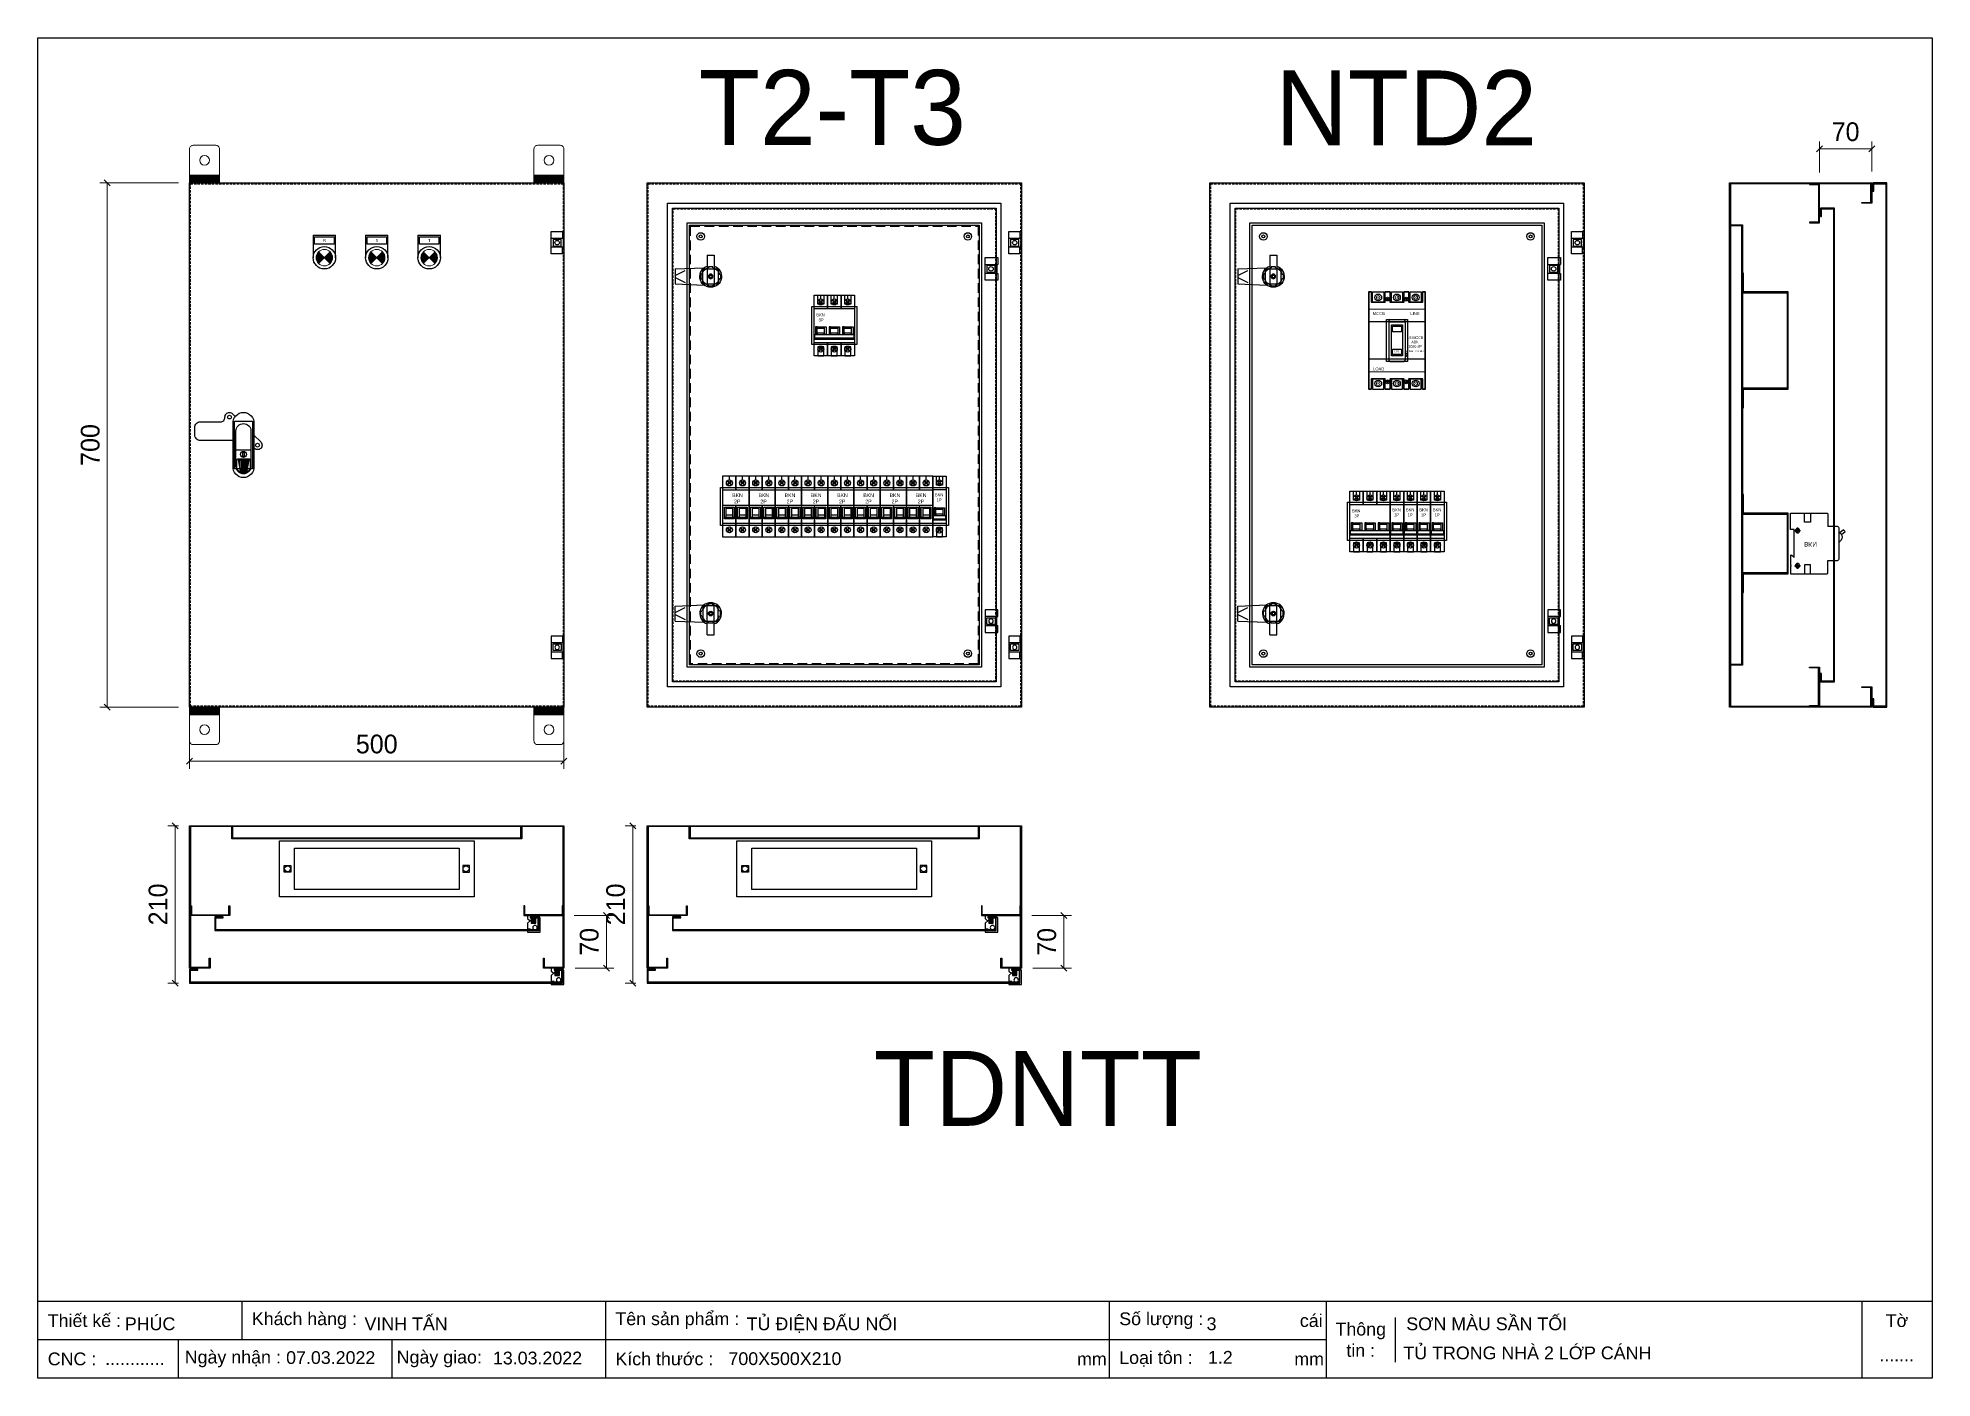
# Model space of a CAD drawing. Header units: millimetres. Extents: x 0 to 2530, y 0 to 1789.
import ezdxf
from ezdxf.enums import TextEntityAlignment as Align

# ---------------------------------------------------------------- set-up
doc = ezdxf.new("R2010")
doc.units = ezdxf.units.MM
doc.linetypes.add('HIDDEN2', pattern=[4.7625, 3.175, -1.5875])
doc.linetypes.add('HIDDENX2', pattern=[19.05, 12.7, -6.35])
for name, color, linetype, lineweight in [('0 TĂNG CỨNG', 7, 'Continuous', 15), ('07', 5, 'Continuous', 5), ('E_Electrical Equipment', 35, 'Continuous', 5)]:
    doc.layers.add(name, color=color, linetype=linetype, lineweight=lineweight)
for name, color, linetype in [('01', 7, 'HIDDEN2'), ('DIM', 253, 'Continuous'), ('HEATER', 1, 'Continuous')]:
    doc.layers.add(name, color=color, linetype=linetype)
doc.styles.add('Arial', font='arial.ttf')
doc.styles.add('Arial-Black', font='txt')
doc.dimstyles.new('Dim-25', dxfattribs={"dimtxt": 25, "dimasz": 8, "dimexe": 10, "dimexo": 15, "dimgap": 10, "dimtad": 1, "dimdec": 0, "dimtxsty": 'Standard', "dimblk": 'OBLIQUE', "dimcen": 10, "dimclrd": 5, "dimclre": 5, "dimclrt": 3, "dimazin": 3, "dimtfac": 1, "dimtdec": 0, "dimtmove": 0, "dimatfit": 3, "dimldrblk": 'OBLIQUE', "dimlwd": 9, "dimlwe": 9})

msp = doc.modelspace()

# ---------------------------------------------------------------- texts
at = {"color": 2, "char_height": 100, "width": 1000, "attachment_point": 5}
for s, insert in [('T2-T3', (1061.1, 1695.4)), ('NTD2', (1827.7, 1695.4)), ('TDNTT', (1335.6, 386.7))]:
    msp.add_mtext(s, dxfattribs=dict(at, insert=insert))

# ---------------------------------------------------------------- blocks, each defined once
blk = doc.blocks.new('KHUNG CHUẨN')
at = {"color": 7}
for p, q in [((19889.2, -28535.2), (16919.2, -28535.2)), ((17239.2, -28535.2), (17239.2, -28595.2)), ((17809.2, -28535.2), (17809.2, -28655.2)), ((18599.2, -28535.2), (18599.2, -28655.2)), ((18939.2, -28535.2), (18939.2, -28655.2)), ((19779.2, -28535.2), (19779.2, -28655.2)), ((19047.6, -28560.2), (19047.6, -28630.2)), ((18939.2, -28595.2), (16919.2, -28595.2)), ((17139.2, -28595.2), (17139.2, -28655.2)), ((17474.2, -28595.2), (17474.2, -28655.2))]:
    blk.add_line(p, q, dxfattribs=at)
blk.add_lwpolyline([(16919.2, -26555.2), (19889.2, -26555.2), (19889.2, -28655.2), (16919.2, -28655.2)], close=True, dxfattribs=at)
at = {"color": 2, "char_height": 20, "style": 'Arial'}
for s, insert, width, attachment_point in [('  Thiết kế :', (16919.2, -28565.2), 917.634, 4), ('  Khách hàng :', (17239.2, -28565.2), 917.634, 4), ('  Tên sản phẩm :', (17809.2, -28565.2), 917.634, 4), ('  Số lượng :', (18599.2, -28565.2), 917.634, 4), ('cái', (18897.9, -28565.2), 63.517, 4), ('Thông\\Ptin :', (18993.4, -28595.2), 108.311, 5), ('Tờ', (19834.2, -28565.2), 110, 5), ('  CNC :', (16919.2, -28625.2), 917.634, 4), ('  Ngày nhận :', (17134, -28625.2), 556.651, 4), ('  Ngày giao:', (17466.3, -28625.2), 556.651, 4), ('  Kích thước :', (17809.2, -28625.2), 917.634, 4), ('mm', (18548.6, -28625.2), 73.831, 4), ('  Loại tôn :', (18599.2, -28625.2), 917.634, 4), ('mm', (18889.2, -28625.2), 917.634, 4)]:
    blk.add_mtext(s, dxfattribs=dict(at, insert=insert, width=width, attachment_point=attachment_point))
at = {"color": 3, "style": 'Arial'}
for tag, p in [('#01', (17055.6, -28580.1)), ('#02', (17431.4, -28580.1)), ('#03', (18030.6, -28580.1)), ('#08', (18751.7, -28580.1)), ('#10', (19064.8, -28580.1)), ('#04', (17024.8, -28634.6)), ('#05', (17308.5, -28633)), ('#06', (17632.7, -28633.7)), ('#07', (18002, -28634.7)), ('#09', (18753.8, -28632.6)), ('#11', (19060.3, -28625.7)), ('#12', (19806.5, -28628.9))]:
    blk.add_attdef(tag, p, '', height=20, dxfattribs=at)
blk = doc.blocks.new('HL003-2-2')
at = {"color": 1}
for p, q in [((15, 21), (15, 12)), ((15, -9), (15, 0)), ((16, 12), (17, 12)), ((16, 0), (17, 0))]:
    blk.add_line(p, q, dxfattribs=at)
blk.add_lwpolyline([(17, 0), (17, -9), (0, -9), (0, 21), (17, 21), (17, 12)], dxfattribs=at)
blk.add_lwpolyline([(0, 12), (16, 12), (16, 0), (0, 0)], close=True, dxfattribs=at)
blk.add_circle((8, 6), 3, dxfattribs=at)
blk = doc.blocks.new('AB301-3-1')
at = {"linetype": 'Continuous'}
h = blk.add_hatch(dxfattribs=at)
h.set_pattern_fill('ACAD_ISO09W100', color=1, scale=0.2)
h.set_pattern_definition([(0, (-368.0181, 431.8814), (0, 1), [4.8, -0.6, 1.2, -0.6, 1.2, -0.6])])
h.paths.add_polyline_path([(-4.1, -55, 0.118404), (0, -56, 0.118404), (4.1, -55), (7, -38.5), (-7, -38.5)])
at = {"color": 1, "linetype": 'Continuous'}
for p, q in [((-10, -25), (10, -25)), ((-7, -38.5), (7, -38.5)), ((-7, -38.5), (-4.1, -55)), ((7, -38.5), (4.1, -55))]:
    blk.add_line(p, q, dxfattribs=at)
for points in [[(-14, -12.5), (-57.5, -12.5, -0.414214), (-65, -5), (-65, 5, -0.414214), (-57.5, 12.5), (-30.7, 12.5, 0.414214), (-24.7, 18.5), (-24.7, 18.7)], [(-24.7, 18.7, -0.198912), (-23, 23), (-23, 23, -0.414214), (-14.5, 23), (-11, 19.5)], [(14, -5.5), (23, -14.5, -0.414214), (23, -23), (23, -23, -0.451305), (14, -22.4, -0.381561)]]:
    blk.add_lwpolyline(points, format="xyb", dxfattribs=at)
for points in [[(0, 25), (0, 25, -0.428242), (14, 10), (14, -47, -0.428242), (0, -62), (0, -62, -0.428242), (-14, -47), (-14, 10, -0.428242)], [(0, 10, -0.414214), (10, 0), (10, -47, -0.414214), (0, -57, -0.414214), (-10, -47), (-10, 0, -0.414214)], [(9, -39), (9, -47, -0.414214), (0, -56, -0.414214), (-9, -47), (-9, -39, -0.414214), (-7, -37), (7, -37, -0.414214)]]:
    blk.add_lwpolyline(points, format="xyb", close=True, dxfattribs=at)
blk.add_lwpolyline([(-1, -28), (1, -28), (1, -34), (-1, -34)], close=True, dxfattribs=at)
for centre, radius in [((-18.7, 18.7), 2.5), ((18.7, -18.7), 2.5), ((0, -31), 4)]:
    blk.add_circle(centre, radius, dxfattribs=at)
blk = doc.blocks.new('*D1')
at = {"color": 0, "linetype": 'ByBlock', "lineweight": -2}
for p, q in [((96.7, 1591.5), (88.7, 1599.5)), ((88.7, 899.5), (96.7, 891.5))]:
    blk.add_line(p, q, dxfattribs=at)
at = {"layer": 'Defpoints', "color": 0, "transparency": 16777216}
for p in [(202.6, 1595.5), (92.7, 895.5), (202.6, 895.5)]:
    blk.add_point(p, dxfattribs=at)
at = {"layer": 'DIM', "color": 5, "lineweight": 9, "transparency": 16777216}
for p, q in [((187.6, 1595.5), (82.7, 1595.5)), ((92.7, 1595.5), (92.7, 895.5)), ((187.6, 895.5), (82.7, 895.5))]:
    blk.add_line(p, q, dxfattribs=at)
at = {"layer": 'DIM', "color": 3, "transparency": 16777216, "insert": (70, 1245.5), "char_height": 25, "attachment_point": 5, "rotation": 90}
blk.add_mtext('700', dxfattribs=at)
blk = doc.blocks.new('_Oblique')
at = {"color": 0, "linetype": 'ByBlock', "lineweight": -2}
blk.add_line((-0.5, -0.5), (0.5, 0.5), dxfattribs=at)
blk = doc.blocks.new('*D2')
at = {"color": 0, "linetype": 'ByBlock', "lineweight": -2}
for p, q in [((206.6, 827.4), (198.6, 819.4)), ((698.6, 819.4), (706.6, 827.4))]:
    blk.add_line(p, q, dxfattribs=at)
at = {"layer": 'Defpoints', "color": 0, "transparency": 16777216}
for p in [(202.6, 895.5), (702.6, 895.5), (702.6, 823.4)]:
    blk.add_point(p, dxfattribs=at)
at = {"layer": 'DIM', "color": 5, "lineweight": 9, "transparency": 16777216}
for p, q in [((202.6, 880.5), (202.6, 813.4)), ((702.6, 880.5), (702.6, 813.4)), ((202.6, 823.4), (702.6, 823.4))]:
    blk.add_line(p, q, dxfattribs=at)
at = {"layer": 'DIM', "color": 3, "transparency": 16777216, "insert": (452.6, 846.2), "char_height": 25, "attachment_point": 5}
blk.add_mtext('500', dxfattribs=at)
blk = doc.blocks.new('BKN 1P')
at = {"color": 7}
for p, q in [((9, -5), (9, 0)), ((0, -18), (18, -18)), ((8.3, -9), (5.8, -6.5)), ((5.8, -11.5), (8.3, -9)), ((9, -8.3), (6.5, -5.8)), ((6.5, -12.2), (9, -9.7)), ((9, -8.3), (11.5, -5.8)), ((11.5, -12.2), (9, -9.7)), ((9.7, -9), (12.2, -6.5)), ((12.2, -11.5), (9.7, -9)), ((4, -42.5), (14, -42.5)), ((4, -44), (14, -44)), ((4.5, -52.5), (4.5, -50.5)), ((4.5, -50.5), (13.5, -50.5)), ((13.5, -52.5), (13.5, -50.5)), ((0, -63), (18, -63)), ((1, -57.1), (17, -57.1)), ((1, -57.6), (17, -57.6)), ((1, -58.1), (17, -58.1)), ((1, -58.6), (17, -58.6)), ((5.8, -69.5), (8.3, -72)), ((8.3, -72), (5.8, -74.5)), ((6.5, -68.8), (9, -71.3)), ((9, -72.7), (6.5, -75.2)), ((11.5, -68.8), (9, -71.3)), ((9, -72.7), (11.5, -75.2)), ((12.2, -69.5), (9.7, -72)), ((9.7, -72), (12.2, -74.5))]:
    blk.add_line(p, q, dxfattribs=at)
for points in [[(0, 0), (18, 0), (18, -81), (0, -81)], [(4, -42.5), (2, -42.5), (2, -52.5), (4, -52.5)], [(14, -42.5), (16, -42.5), (16, -52.5), (14, -52.5)], [(1, -52.5), (17, -52.5), (17, -58.6), (1, -58.6)]]:
    blk.add_lwpolyline(points, close=True, dxfattribs=at)
at = {"color": 1}
for points in [[(5, 0), (13, 0), (13, -12), (5, -12)], [(5, -81), (13, -81), (13, -69), (5, -69)]]:
    blk.add_lwpolyline(points, close=True, dxfattribs=at)
at = {"color": 7}
for centre in [(9, -9), (9, -72)]:
    blk.add_circle(centre, 4.02, dxfattribs=at)
at = {"insert": (8.6, -28.5), "char_height": 4, "attachment_point": 5}
blk.add_mtext_dynamic_manual_height_columns('{\\C1;BKN\\P1P}', width=17.271, gutter_width=1, heights=[0], dxfattribs=at)
blk = doc.blocks.new('SDGFGHGHG')
at = {"layer": 'HEATER'}
for p, q in [((860892.9, 570780.5), (860931.6, 570782)), ((860892.9, 570760.5), (860892.9, 570780.5)), ((860892.9, 570771.9), (860906.3, 570778.7)), ((860892.9, 570769.1), (860906.3, 570762.4)), ((860892.9, 570760.5), (860931.6, 570759.1)), ((860935.9, 570742), (860935.9, 570784.3)), ((860937.5, 570771.3), (860939.5, 570771.3)), ((860937.5, 570769.8), (860939.5, 570769.8)), ((860939.5, 570773.5), (860939.5, 570771.3)), ((860939.5, 570769.8), (860939.5, 570767.6)), ((860941.3, 570773.5), (860941.3, 570771.3)), ((860941.3, 570771.3), (860943.4, 570771.3)), ((860941.3, 570769.8), (860941.3, 570767.6)), ((860941.3, 570769.8), (860943.4, 570769.8)), ((860944.9, 570742), (860944.9, 570784.3)), ((860935.9, 570742), (860944.9, 570742))]:
    blk.add_line(p, q, dxfattribs=at)
blk.add_circle((860940.4, 570770.5), 3.08, dxfattribs=at)
blk.add_arc((860940.4, 570770.5), 14.5, 288.08, 251.92, dxfattribs=at)
blk = doc.blocks.new('SĐFHGGH')
at = {"layer": 'HEATER'}
for points in [[(860943.4, 570717), (860943.4, 570718.4), (860937.4, 570718.4), (860937.4, 570717)], [(860928.8, 570702.4), (860927.4, 570702.4), (860927.4, 570708.4), (860928.8, 570708.4)], [(860943.4, 570693.8), (860943.4, 570692.4), (860937.4, 570692.4), (860937.4, 570693.8)], [(860952.1, 570702.4), (860953.4, 570702.4), (860953.4, 570708.4), (860952.1, 570708.4)]]:
    blk.add_lwpolyline(points, dxfattribs=at)
for start, end in [(104.4775, 165.5225), (14.4775, 75.5225), (194.4775, 255.5225), (284.4775, 345.5225)]:
    blk.add_arc((860940.4, 570705.4), 12, start, end, dxfattribs=at)
blk = doc.blocks.new('MS722')
for name, p in [('SDGFGHGHG', (-860940.4, -570770.5)), ('SĐFHGGH', (-860940.4, -570705.4))]:
    blk.add_blockref(name, p)
blk = doc.blocks.new('BKN 2P')
at = {"color": 7}
for p, q in [((8.8, -5.7), (8.8, 0)), ((26.3, -5.7), (26.3, 0)), ((0, -18.8), (17.5, -18.8)), ((5.5, -12), (11.3, -6.6)), ((5.6, -7.3), (11.4, -12.8)), ((6.1, -12.7), (11.9, -7.2)), ((6.3, -6.6), (12, -12.1)), ((17.5, -18.8), (35, -18.8)), ((23, -12), (28.8, -6.6)), ((23.2, -7.3), (29, -12.8)), ((23.7, -12.7), (29.5, -7.2)), ((23.9, -6.6), (29.5, -12.1)), ((4.1, -41.9), (4.1, -55.2)), ((4.1, -43.3), (13.1, -43.3)), ((13.1, -41.9), (13.1, -55.2)), ((21.7, -41.9), (21.7, -55.2)), ((21.7, -43.3), (30.7, -43.3)), ((30.7, -41.9), (30.7, -55.2)), ((0, -63.2), (17.5, -63.2)), ((2.1, -55.2), (15.2, -55.2)), ((4.1, -52.4), (13.1, -52.4)), ((5.5, -70), (11.3, -75.4)), ((5.6, -74.7), (11.4, -69.2)), ((6.1, -69.2), (11.9, -74.8)), ((6.3, -75.4), (12, -69.8)), ((17.5, -63.2), (35, -63.2)), ((19.6, -55.2), (32.7, -55.2)), ((21.7, -52.4), (30.7, -52.4)), ((23, -70), (28.8, -75.4)), ((23.2, -74.7), (29, -69.2)), ((23.7, -69.2), (29.5, -74.8)), ((23.9, -75.4), (29.5, -69.8))]:
    blk.add_line(p, q, dxfattribs=at)
blk.add_line((0, -39.2), (35, -39.2))
for points in [[(17.5, -39.2), (17.5, -82), (0, -82), (0, 0), (17.5, 0), (17.5, -18.8)], [(17.5, -18.8), (17.5, 0), (35, 0), (35, -82), (17.5, -82), (17.5, -39.2)]]:
    blk.add_lwpolyline(points, dxfattribs=at)
for points in [[(2.1, -41.9), (15.2, -41.9), (15.2, -57.7), (2.1, -57.7)], [(19.6, -41.9), (32.7, -41.9), (32.7, -57.7), (19.6, -57.7)]]:
    blk.add_lwpolyline(points, close=True, dxfattribs=at)
for centre in [(8.8, -9.7), (26.3, -9.7), (8.8, -72.3), (26.3, -72.3)]:
    blk.add_circle(centre, 4.02, dxfattribs=at)
at = {"insert": (10.5, -23.6), "char_height": 5, "attachment_point": 1}
blk.add_mtext_dynamic_manual_height_columns('\\pi1.99689;{\\C1;BKN\\P\\pi4.61796;2P}', width=17.271, gutter_width=1, heights=[0], dxfattribs=at)
blk = doc.blocks.new('Den XANH')
h = blk.add_hatch(color=5)
h.paths.add_polyline_path([(15, 15), (22.8, 7.2, 0.198912), (26, 15, 0.198912), (22.8, 22.8)])
h.paths.add_polyline_path([(15, 15), (7.2, 22.8, 0.198912), (4, 15, 0.198912), (7.2, 7.2)])
at = {"color": 7}
for p, q in [((0, 45), (30, 45)), ((0, 45), (0, 15)), ((30, 15), (30, 45))]:
    blk.add_line(p, q, dxfattribs=at)
blk.add_lwpolyline([(2, 43), (28, 43), (28, 33), (2, 33)], close=True, dxfattribs=at)
blk.add_circle((15, 15), 15, dxfattribs=at)
at = {"layer": '07', "color": 5, "linetype": 'Continuous', "lineweight": 5, "ltscale": 3}
for p, q in [((22.8, 22.8), (7.2, 7.2)), ((7.2, 22.8), (22.8, 7.2))]:
    blk.add_line(p, q, dxfattribs=at)
blk.add_circle((15, 15), 11, dxfattribs=at)
at = {"layer": '01', "color": 2, "linetype": 'Continuous', "lineweight": 5, "style": 'Arial-Black'}
blk.add_attdef('T-SP', text='', height=2.4, dxfattribs=at).set_placement((15.2, 36), align=Align.CENTER)
blk = doc.blocks.new('Den DO')
h = blk.add_hatch(color=1)
h.paths.add_polyline_path([(7.2, 7.2), (15, 15), (7.2, 22.8, 0.198912), (4, 15, 0.198912)])
h.paths.add_polyline_path([(26, 15, 0.198912), (22.8, 22.8), (15, 15), (22.8, 7.2, 0.198912)])
at = {"color": 7}
for p, q in [((0, 45), (30, 45)), ((0, 45), (0, 15)), ((30, 15), (30, 45))]:
    blk.add_line(p, q, dxfattribs=at)
blk.add_lwpolyline([(2, 43), (28, 43), (28, 33), (2, 33)], close=True, dxfattribs=at)
blk.add_circle((15, 15), 15, dxfattribs=at)
at = {"layer": '07', "color": 1, "linetype": 'Continuous', "lineweight": 5, "ltscale": 3}
for p, q in [((22.8, 22.8), (7.2, 7.2)), ((7.2, 22.8), (22.8, 7.2))]:
    blk.add_line(p, q, dxfattribs=at)
blk.add_circle((15, 15), 11, dxfattribs=at)
at = {"layer": '01', "color": 2, "linetype": 'Continuous', "lineweight": 5, "style": 'Arial-Black'}
blk.add_attdef('T-SP', text='', height=2.4, dxfattribs=at).set_placement((15.2, 36), align=Align.CENTER)
blk = doc.blocks.new('Den VANG')
h = blk.add_hatch(color=2)
h.paths.add_polyline_path([(22.8, 7.2, 0.198912), (26, 15, 0.198912), (22.8, 22.8), (15, 15)])
h.paths.add_polyline_path([(7.2, 7.2), (15, 15), (7.2, 22.8, 0.198912), (4, 15, 0.198912)])
at = {"color": 7}
for p, q in [((0, 45), (30, 45)), ((0, 45), (0, 15)), ((30, 15), (30, 45))]:
    blk.add_line(p, q, dxfattribs=at)
blk.add_lwpolyline([(2, 43), (28, 43), (28, 33), (2, 33)], close=True, dxfattribs=at)
blk.add_circle((15, 15), 15, dxfattribs=at)
at = {"layer": '07', "color": 2, "linetype": 'Continuous', "lineweight": 5, "ltscale": 3}
for p, q in [((22.8, 22.8), (7.2, 7.2)), ((7.2, 22.8), (22.8, 7.2))]:
    blk.add_line(p, q, dxfattribs=at)
blk.add_circle((15, 15), 11, dxfattribs=at)
at = {"layer": '01', "color": 2, "linetype": 'Continuous', "lineweight": 5, "style": 'Arial-Black'}
blk.add_attdef('T-SP', text='', height=2.4, dxfattribs=at).set_placement((15.2, 36), align=Align.CENTER)
blk = doc.blocks.new('BKN 3P')
at = {"color": 7}
for p, q in [((9, -5), (9, 0)), ((27, -5), (27, 0)), ((45, -5), (45, 0)), ((0, -18), (18, -18)), ((8.3, -9), (5.8, -6.5)), ((5.8, -11.5), (8.3, -9)), ((9, -8.3), (6.5, -5.8)), ((6.5, -12.2), (9, -9.7)), ((9, -8.3), (11.5, -5.8)), ((11.5, -12.2), (9, -9.7)), ((9.7, -9), (12.2, -6.5)), ((12.2, -11.5), (9.7, -9)), ((18, -18), (36, -18)), ((26.3, -9), (23.8, -6.5)), ((23.8, -11.5), (26.3, -9)), ((27, -8.3), (24.5, -5.8)), ((24.5, -12.2), (27, -9.7)), ((27, -8.3), (29.5, -5.8)), ((29.5, -12.2), (27, -9.7)), ((27.7, -9), (30.2, -6.5)), ((30.2, -11.5), (27.7, -9)), ((36, -18), (54, -18)), ((44.3, -9), (41.8, -6.5)), ((41.8, -11.5), (44.3, -9)), ((45, -8.3), (42.5, -5.8)), ((42.5, -12.2), (45, -9.7)), ((45, -8.3), (47.5, -5.8)), ((47.5, -12.2), (45, -9.7)), ((45.7, -9), (48.2, -6.5)), ((48.2, -11.5), (45.7, -9)), ((4, -42.5), (14, -42.5)), ((4, -44), (14, -44)), ((4.5, -52.5), (4.5, -50.5)), ((4.5, -50.5), (13.5, -50.5)), ((13.5, -52.5), (13.5, -50.5)), ((22, -42.5), (32, -42.5)), ((22, -44), (32, -44)), ((22.5, -52.5), (22.5, -50.5)), ((22.5, -50.5), (31.5, -50.5)), ((31.5, -52.5), (31.5, -50.5)), ((40, -42.5), (50, -42.5)), ((40, -44), (50, -44)), ((40.5, -52.5), (40.5, -50.5)), ((40.5, -50.5), (49.5, -50.5)), ((49.5, -52.5), (49.5, -50.5)), ((0, -63), (18, -63)), ((1, -57.1), (53, -57.1)), ((1, -57.6), (53, -57.6)), ((1, -58.1), (53, -58.1)), ((1, -58.6), (53, -58.6)), ((5.8, -69.5), (8.3, -72)), ((8.3, -72), (5.8, -74.5)), ((6.5, -68.8), (9, -71.3)), ((9, -72.7), (6.5, -75.2)), ((11.5, -68.8), (9, -71.3)), ((9, -72.7), (11.5, -75.2)), ((12.2, -69.5), (9.7, -72)), ((9.7, -72), (12.2, -74.5)), ((18, -63), (36, -63)), ((23.8, -69.5), (26.3, -72)), ((26.3, -72), (23.8, -74.5)), ((24.5, -68.8), (27, -71.3)), ((27, -72.7), (24.5, -75.2)), ((29.5, -68.8), (27, -71.3)), ((27, -72.7), (29.5, -75.2)), ((30.2, -69.5), (27.7, -72)), ((27.7, -72), (30.2, -74.5)), ((36, -63), (54, -63)), ((41.8, -69.5), (44.3, -72)), ((44.3, -72), (41.8, -74.5)), ((42.5, -68.8), (45, -71.3)), ((45, -72.7), (42.5, -75.2)), ((47.5, -68.8), (45, -71.3)), ((45, -72.7), (47.5, -75.2)), ((48.2, -69.5), (45.7, -72)), ((45.7, -72), (48.2, -74.5))]:
    blk.add_line(p, q, dxfattribs=at)
for points in [[(18, -63), (18, -81), (0, -81), (0, 0), (18, 0), (18, -18)], [(18, -18), (18, 0), (36, 0), (36, -18)], [(36, -18), (36, 0), (54, 0), (54, -81), (36, -81), (36, -63)], [(36, -63), (36, -81), (18, -81), (18, -63)]]:
    blk.add_lwpolyline(points, dxfattribs=at)
at = {"color": 1}
for points in [[(5, 0), (13, 0), (13, -12), (5, -12)], [(23, 0), (31, 0), (31, -12), (23, -12)], [(41, 0), (49, 0), (49, -12), (41, -12)], [(5, -81), (13, -81), (13, -69), (5, -69)], [(23, -81), (31, -81), (31, -69), (23, -69)], [(41, -81), (49, -81), (49, -69), (41, -69)]]:
    blk.add_lwpolyline(points, close=True, dxfattribs=at)
at = {"color": 7}
for points in [[(4, -42.5), (2, -42.5), (2, -52.5), (4, -52.5)], [(14, -42.5), (16, -42.5), (16, -52.5), (14, -52.5)], [(22, -42.5), (20, -42.5), (20, -52.5), (22, -52.5)], [(32, -42.5), (34, -42.5), (34, -52.5), (32, -52.5)], [(40, -42.5), (38, -42.5), (38, -52.5), (40, -52.5)], [(50, -42.5), (52, -42.5), (52, -52.5), (50, -52.5)], [(1, -52.5), (53, -52.5), (53, -58.6), (1, -58.6)]]:
    blk.add_lwpolyline(points, close=True, dxfattribs=at)
for centre in [(9, -9), (27, -9), (45, -9), (9, -72), (27, -72), (45, -72)]:
    blk.add_circle(centre, 4.02, dxfattribs=at)
at = {"insert": (8.6, -29.8), "char_height": 4, "attachment_point": 5}
blk.add_mtext_dynamic_manual_height_columns('{\\C1;BKN\\P\\pi1.598;3P}', width=17.271, gutter_width=1, heights=[0], dxfattribs=at)
blk = doc.blocks.new('HCC BKN')
for p, q in [((0, -9.7), (0, 0)), ((0, 0), (49, 0)), ((0, -24.6), (0, -12.1)), ((5, -22), (1.6, -24.8)), ((5, -22), (5, -59)), ((5.6, -10.9), (13.4, -10.9)), ((9.6, -6.9), (9.6, -14.9)), ((50, -1), (50, -18)), ((0, -60), (0, -81)), ((5, -59), (1, -59)), ((5.3, -57.7), (13.4, -57.7)), ((9.6, -53.7), (9.6, -61.7)), ((50, -80), (50, -63)), ((71.1, -58.6), (66.2, -54.8)), ((68.2, -52.5), (73, -56.3)), ((73, -56.3), (71.1, -58.6)), ((0, -81), (49, -81))]:
    blk.add_line(p, q)
at = {"color": 1}
for points in [[(19, 0), (27, 0), (27, -12), (19, -12)], [(19, -81), (27, -81), (27, -69), (19, -69)]]:
    blk.add_lwpolyline(points, close=True, dxfattribs=at)
at = {"color": 7}
blk.add_lwpolyline([(50, -18), (63, -18, -0.414214), (65, -20), (65, -61, -0.414214), (63, -63), (50, -63)], format="xyb", dxfattribs=at)
for centre, radius in [((9.6, -10.9), 2.97), ((9.6, -10.9), 1.26), ((9.6, -57.7), 2.97), ((9.6, -57.7), 1.26)]:
    blk.add_circle(centre, radius)
for centre, radius, start, end in [((49, -1), 1, 0, 90), ((-0.5, -10.9), 1.25, 291.7646, 68.2354), ((0.9, -23.7), 1.23, 222.1341, 301.7407), ((61.8, -49), 7.23, 295.9027, 64.0973), ((1, -60), 1, 90, 180), ((49, -80), 1, 270, 0)]:
    blk.add_arc(centre, radius, start, end)
at = {"color": 1, "insert": (18.4, -36.4), "char_height": 6, "attachment_point": 1}
blk.add_mtext('\\A1;BKN ', dxfattribs=at)
blk = doc.blocks.new('*D3')
at = {"color": 0, "linetype": 'ByBlock', "lineweight": -2}
for p, q in [((2383.4, 1644.7), (2375.4, 1636.7)), ((2445.4, 1636.7), (2453.4, 1644.7))]:
    blk.add_line(p, q, dxfattribs=at)
at = {"color": 5, "lineweight": 9, "ltscale": 3, "transparency": 16777216}
for p, q in [((2379.4, 1609.3), (2379.4, 1650.7)), ((2449.4, 1610.5), (2449.4, 1650.7)), ((2379.4, 1640.7), (2449.4, 1640.7))]:
    blk.add_line(p, q, dxfattribs=at)
at = {"layer": 'Defpoints', "color": 0, "ltscale": 3, "transparency": 16777216}
for p in [(2449.4, 1640.7), (2379.4, 1594.3), (2449.4, 1595.5)]:
    blk.add_point(p, dxfattribs=at)
at = {"color": 3, "ltscale": 3, "transparency": 16777216, "insert": (2414.4, 1663.5), "char_height": 25, "attachment_point": 5}
blk.add_mtext('70', dxfattribs=at)
blk = doc.blocks.new('HL003-2-3')
h = blk.add_hatch()
h.set_pattern_fill('ANSI31', color=2, scale=0.5, style=0)
h.set_pattern_definition([(45, (8435.407, 86016.9664), (-1.122532015, 1.122532015), [])])
h.paths.add_polyline_path([(11, 10), (5, 10), (5, 0), (11, 0)])
at = {"color": 1}
for p, q in [((0, 22), (17, 22)), ((0, 20), (0, 22)), ((0, 20), (15, 20)), ((4, 18), (0, 18)), ((0, 10), (0, 18)), ((0, 10), (8, 3)), ((0, 4), (3.4, 7)), ((0, 0), (0, 4)), ((16, 0), (0, 0)), ((4, 20), (4, 18)), ((17, 3), (8, 3)), ((15, 20), (15, 3)), ((16, 3), (16, 0)), ((17, 22), (17, 3))]:
    blk.add_line(p, q, dxfattribs=at)
at = {"color": 2}
blk.add_lwpolyline([(5, 10), (11, 10), (11, 0), (5, 0)], close=True, dxfattribs=at)
at = {"color": 1}
blk.add_circle((10, 16), 3, dxfattribs=at)
blk.add_circle((10, 16), 3, dxfattribs=at)
blk = doc.blocks.new('*D4')
at = {"color": 5, "lineweight": 9, "ltscale": 3, "transparency": 16777216}
for p, q in [((187.6, 737.3), (173.4, 737.3)), ((183.4, 737.3), (183.4, 527.3)), ((187.6, 527.3), (173.4, 527.3))]:
    blk.add_line(p, q, dxfattribs=at)
at = {"color": 0, "linetype": 'ByBlock', "lineweight": -2}
for p, q in [((187.4, 733.3), (179.4, 741.3)), ((179.4, 531.3), (187.4, 523.3))]:
    blk.add_line(p, q, dxfattribs=at)
at = {"layer": 'Defpoints', "color": 0, "ltscale": 3, "transparency": 16777216}
for p in [(202.6, 737.3), (183.4, 527.3), (202.6, 527.3)]:
    blk.add_point(p, dxfattribs=at)
at = {"color": 3, "ltscale": 3, "transparency": 16777216, "insert": (160.6, 632.3), "char_height": 25, "attachment_point": 5, "rotation": 90}
blk.add_mtext('210', dxfattribs=at)
blk = doc.blocks.new('*D5')
at = {"color": 5, "lineweight": 9, "ltscale": 3, "transparency": 16777216}
for p, q in [((716.4, 617.3), (769.3, 617.3)), ((759.3, 547.3), (759.3, 617.3)), ((717.6, 547.3), (769.3, 547.3))]:
    blk.add_line(p, q, dxfattribs=at)
at = {"color": 0, "linetype": 'ByBlock', "lineweight": -2}
for p, q in [((763.3, 613.3), (755.3, 621.3)), ((755.3, 551.3), (763.3, 543.3))]:
    blk.add_line(p, q, dxfattribs=at)
at = {"layer": 'Defpoints', "color": 0, "ltscale": 3, "transparency": 16777216}
for p in [(701.4, 617.3), (759.3, 617.3), (702.6, 547.3)]:
    blk.add_point(p, dxfattribs=at)
at = {"color": 3, "ltscale": 3, "transparency": 16777216, "insert": (736.5, 582.3), "char_height": 25, "attachment_point": 5, "rotation": 90}
blk.add_mtext('70', dxfattribs=at)
blk = doc.blocks.new('*D6')
at = {"color": 5, "lineweight": 9, "ltscale": 3, "transparency": 16777216}
for p, q in [((798.7, 737.3), (784.5, 737.3)), ((794.5, 737.3), (794.5, 527.3)), ((798.7, 527.3), (784.5, 527.3))]:
    blk.add_line(p, q, dxfattribs=at)
at = {"color": 0, "linetype": 'ByBlock', "lineweight": -2}
for p, q in [((798.5, 733.3), (790.5, 741.3)), ((790.5, 531.3), (798.5, 523.3))]:
    blk.add_line(p, q, dxfattribs=at)
at = {"layer": 'Defpoints', "color": 0, "ltscale": 3, "transparency": 16777216}
for p in [(813.7, 737.3), (794.5, 527.3), (813.7, 527.3)]:
    blk.add_point(p, dxfattribs=at)
at = {"color": 3, "ltscale": 3, "transparency": 16777216, "insert": (771.8, 632.3), "char_height": 25, "attachment_point": 5, "rotation": 90}
blk.add_mtext('210', dxfattribs=at)
blk = doc.blocks.new('*D7')
at = {"color": 5, "lineweight": 9, "ltscale": 3, "transparency": 16777216}
for p, q in [((1327.5, 617.3), (1380.4, 617.3)), ((1370.4, 547.3), (1370.4, 617.3)), ((1328.7, 547.3), (1380.4, 547.3))]:
    blk.add_line(p, q, dxfattribs=at)
at = {"color": 0, "linetype": 'ByBlock', "lineweight": -2}
for p, q in [((1374.4, 613.3), (1366.4, 621.3)), ((1366.4, 551.3), (1374.4, 543.3))]:
    blk.add_line(p, q, dxfattribs=at)
at = {"layer": 'Defpoints', "color": 0, "ltscale": 3, "transparency": 16777216}
for p in [(1312.5, 617.3), (1370.4, 617.3), (1313.7, 547.3)]:
    blk.add_point(p, dxfattribs=at)
at = {"color": 3, "ltscale": 3, "transparency": 16777216, "insert": (1347.6, 582.3), "char_height": 25, "attachment_point": 5, "rotation": 90}
blk.add_mtext('70', dxfattribs=at)
blk = doc.blocks.new('CB LS 30AF 3P')
at = {"lineweight": 30}
blk.add_line((46.5, 0), (53.5, 0), dxfattribs=at)
at = {"color": 4}
for p, q in [((23, -9.8), (27, -9.8)), ((25, -7.8), (25, -11.8)), ((52, -9.8), (48, -9.8)), ((50, -7.8), (50, -11.8)), ((27, -120.2), (23, -120.2)), ((25, -118.2), (25, -122.2)), ((48, -120.2), (52, -120.2)), ((50, -118.2), (50, -122.2))]:
    blk.add_line(p, q, dxfattribs=at)
for p, q in [((75, -40), (0, -40)), ((26.5, -39.1), (26.5, -90.9)), ((26.5, -40), (48.5, -40)), ((28.5, -37.1), (46.5, -37.1)), ((30, -44.3), (45, -44.3)), ((30, -85.7), (30, -44.3)), ((31.5, -45.9), (43.5, -45.9)), ((31.5, -53.4), (31.5, -45.9)), ((43.5, -45.9), (43.5, -53.4)), ((45, -44.3), (45, -85.7)), ((48.5, -39.1), (48.5, -90.9)), ((43.5, -53.4), (31.5, -53.4)), ((75, -90), (0, -90)), ((28.5, -92.9), (46.5, -92.9)), ((45, -85.7), (30, -85.7)), ((31.5, -76.4), (43.5, -76.4)), ((31.5, -83.9), (31.5, -76.4)), ((43.5, -83.9), (31.5, -83.9)), ((43.5, -76.4), (43.5, -83.9))]:
    blk.add_line(p, q)
at = {"lineweight": 30}
for points in [[(3.5, 0), (0, 0), (0, -130), (3.5, -130)], [(3.5, 0), (3.5, -14), (21.5, -14), (21.5, 0)], [(28.5, 0), (21.5, 0)], [(28.5, 0), (28.5, -14), (46.5, -14), (46.5, 0)], [(53.5, 0), (53.5, -14), (71.5, -14), (71.5, 0)], [(71.5, -130), (75, -130), (75, 0), (71.5, 0)], [(3.5, -130), (3.5, -116), (21.5, -116), (21.5, -130)], [(28.5, -130), (28.5, -116), (46.5, -116), (46.5, -130)], [(53.5, -130), (53.5, -116), (71.5, -116), (71.5, -130)], [(21.5, -130), (28.5, -130)], [(46.5, -130), (53.5, -130)]]:
    blk.add_lwpolyline(points, dxfattribs=at)
for centre, radius, start, end in [((28.5, -39.1), 2, 90, 180), ((46.5, -39.1), 2, 0, 90), ((28.5, -90.9), 2, 180, 270), ((46.5, -90.9), 2, 270, 0), ((48.5, -84), 2.5, 270, 90)]:
    blk.add_arc(centre, radius, start, end)
at = {"layer": 'E_Electrical Equipment', "color": 0}
for p, q in [((21.5, 0), (28.5, 0)), ((75, -23), (0, -23)), ((75, -107), (0, -107)), ((21.5, -130), (28.5, -130)), ((46.5, -130), (53.5, -130))]:
    blk.add_line(p, q, dxfattribs=at)
for centre in [(12.5, -7.5), (37.5, -7.5), (62.5, -7.5), (12.5, -122.5), (37.5, -122.5), (62.5, -122.5)]:
    blk.add_circle(centre, 2.5, dxfattribs=at)
blk.add_text('ON', height=3).set_placement((33.8, -81))
at = {"color": 3, "char_height": 1.5, "attachment_point": 1}
for insert in [(11.3, -6.6), (36.3, -6.6), (61.3, -6.6), (11.3, -121.6), (36.3, -121.6), (61.3, -121.6)]:
    blk.add_mtext_dynamic_manual_height_columns('{\\C7;M5}', width=4.338, gutter_width=1, heights=[0], dxfattribs=dict(at, insert=insert))
at = {"color": 1, "char_height": 1.5}
for insert, attachment_point in [((23.8, -8.8), 1), ((51.2, -8.8), 3), ((26.2, -119.3), 3), ((48.8, -119.3), 1)]:
    blk.add_mtext_dynamic_manual_height_columns('M5', width=4.338, gutter_width=1, heights=[0], dxfattribs=dict(at, insert=insert, attachment_point=attachment_point))
at = {"attachment_point": 1}
for s, width, insert, char_height in [('MCCB', 14.078, (5, -27), 4), ('LINE', 14.078, (55.5, -27), 4), ('LOAD', 14.078, (5.5, -101), 4), ('PUSH TO TRIP', 37.658, (49.5, -78), 2.5)]:
    blk.add_mtext_dynamic_manual_height_columns(s, width=width, gutter_width=1, heights=[0], dxfattribs=dict(at, insert=insert, char_height=char_height))
blk = doc.blocks.new('LS 100AF 3P')
at = {"color": 1}
for points in [[(5, 0), (20, 0), (20, -14), (5, -14)], [(5, -130), (20, -130), (20, -116), (5, -116)]]:
    blk.add_lwpolyline(points, close=True, dxfattribs=at)
at = {"color": 2}
for points in [[(30, 0), (45, 0), (45, -14), (30, -14)], [(30, -130), (45, -130), (45, -116), (30, -116)]]:
    blk.add_lwpolyline(points, close=True, dxfattribs=at)
at = {"color": 5}
for points in [[(55, 0), (70, 0), (70, -14), (55, -14)], [(55, -130), (70, -130), (70, -116), (55, -116)]]:
    blk.add_lwpolyline(points, close=True, dxfattribs=at)
at = {"color": 1}
for centre in [(12.5, -7.5), (12.5, -122.5)]:
    blk.add_circle(centre, 4.5, dxfattribs=at)
at = {"color": 4}
for centre in [(25, -9.8), (50, -9.8), (25, -120.2), (50, -120.2)]:
    blk.add_circle(centre, 2.5, dxfattribs=at)
at = {"color": 2}
for centre in [(37.5, -7.5), (37.5, -122.5)]:
    blk.add_circle(centre, 4.5, dxfattribs=at)
at = {"color": 5}
for centre in [(62.5, -7.5), (62.5, -122.5)]:
    blk.add_circle(centre, 4.5, dxfattribs=at)
blk.add_blockref('CB LS 30AF 3P', (0, 0))
at = {"insert": (42.7, -59.5), "char_height": 3.5, "attachment_point": 1}
blk.add_mtext_dynamic_manual_height_columns('\\pi8.28487;{\\C1;LS MCCB\\P\\pi14.01713;ABN\\P\\pi10.11007;103c-3P}', width=37.687, gutter_width=1, heights=[0], dxfattribs=at)

# ---------------------------------------------------------------- dimensions: what is measured, and where the dimension line sits
at = {"color": 2, "ltscale": 3}
dim = msp.add_linear_dim(base=(2449.4, 1640.7), p1=(2379.4, 1594.3), p2=(2449.4, 1595.5), dimstyle='Dim-25', dxfattribs=at)
dim.commit()
dim.dimension.update_dxf_attribs({"geometry": '*D3', "text_midpoint": (2414.4, 1663.5)})
for base, p1, p2, picture, middle in [((183.4, 527.3), (202.6, 737.3), (202.6, 527.3), '*D4', (160.6, 632.3)), ((794.5, 527.3), (813.7, 737.3), (813.7, 527.3), '*D6', (771.8, 632.3)), ((759.3, 617.3), (702.6, 547.3), (701.4, 617.3), '*D5', (736.5, 582.3)), ((1370.4, 617.3), (1313.7, 547.3), (1312.5, 617.3), '*D7', (1347.6, 582.3))]:
    dim = msp.add_linear_dim(base=base, p1=p1, p2=p2, angle=90, dimstyle='Dim-25', dxfattribs=at)
    dim.commit()
    dim.dimension.update_dxf_attribs({"geometry": picture, "text_midpoint": middle})
at = {"layer": 'DIM', "color": 7}
dim = msp.add_linear_dim(base=(92.7, 895.5), p1=(202.6, 1595.5), p2=(202.6, 895.5), angle=90, dimstyle='Dim-25', dxfattribs=at)
dim.commit()
dim.dimension.update_dxf_attribs({"geometry": '*D1', "text_midpoint": (70, 1245.5)})
dim = msp.add_linear_dim(base=(702.6, 823.4), p1=(202.6, 895.5), p2=(702.6, 895.5), dimstyle='Dim-25', dxfattribs=at)
dim.commit()
dim.dimension.update_dxf_attribs({"geometry": '*D2', "text_midpoint": (452.6, 846.2)})

# ---------------------------------------------------------------- hatches: boundary and pattern name
at = {"layer": '0 TĂNG CỨNG'}
h = msp.add_hatch(dxfattribs=at)
h.set_pattern_fill('JIS_WOOD', color=256, style=0)
h.set_pattern_definition([(135, (159116.48274, -25246.55784), (0.4999999992, 0.4999999992), [])])
h.paths.add_polyline_path([(242.6, 1605.5), (202.6, 1605.5), (202.6, 1595.5), (242.6, 1595.5)])
h = msp.add_hatch(dxfattribs=at)
h.set_pattern_fill('JIS_WOOD', color=256, style=0)
h.set_pattern_definition([(45, (53918.7138, -25246.55784), (-0.499999999, 0.499999999), [])])
h.paths.add_polyline_path([(662.6, 1605.5), (702.6, 1605.5), (702.6, 1595.5), (662.6, 1595.5)])
h = msp.add_hatch(dxfattribs=at)
h.set_pattern_fill('JIS_WOOD', color=256, style=0)
h.set_pattern_definition([(225, (159116.48274, -60692.7323), (0.4999999992, -0.4999999992), [])])
h.paths.add_polyline_path([(242.6, 885.5), (202.6, 885.5), (202.6, 895.5), (242.6, 895.5)])
h = msp.add_hatch(dxfattribs=at)
h.set_pattern_fill('JIS_WOOD', color=256, style=0)
h.set_pattern_definition([(315, (53918.7138, -60692.7323), (-0.499999999, -0.499999999), [])])
h.paths.add_polyline_path([(662.6, 885.5), (702.6, 885.5), (702.6, 895.5), (662.6, 895.5)])

# ---------------------------------------------------------------- linework, layer by layer
at = {"color": 7}
for points in [[(202.6, 1595.5), (702.6, 1595.5), (702.6, 895.5), (202.6, 895.5)], [(813.7, 1595.5), (1313.7, 1595.5), (1313.7, 895.5), (813.7, 895.5)], [(1565.2, 1595.5), (2065.2, 1595.5), (2065.2, 895.5), (1565.2, 895.5)], [(2436.2, 1569.3), (2448.2, 1569.3), (2448.2, 1594.3), (2260.6, 1594.3), (2260.6, 896.7), (2448.2, 896.7), (2448.2, 921.7), (2436.2, 921.7), (2436.2, 922.9), (2449.4, 922.9), (2449.4, 895.5), (2259.4, 895.5), (2259.4, 1595.5), (2449.4, 1595.5), (2449.4, 1568.1), (2436.2, 1568.1)], [(2452.2, 1584.3), (2452.2, 1594.3), (2468.2, 1594.3), (2468.2, 896.7), (2452.2, 896.7), (2452.2, 906.7), (2451, 906.7), (2451, 895.5), (2469.4, 895.5), (2469.4, 1595.5), (2451, 1595.5), (2451, 1584.3)], [(841.1, 1568.1), (1286.3, 1568.1), (1286.3, 922.9), (841.1, 922.9)], [(1592.6, 1568.1), (2037.8, 1568.1), (2037.8, 922.9), (1592.6, 922.9)], [(676.4, 560.5), (676.4, 548.5), (701.4, 548.5), (701.4, 736.1), (203.8, 736.1), (203.8, 548.5), (228.8, 548.5), (228.8, 560.5), (230, 560.5), (230, 547.3), (202.6, 547.3), (202.6, 737.3), (702.6, 737.3), (702.6, 547.3), (675.2, 547.3), (675.2, 560.5)], [(1287.5, 560.5), (1287.5, 548.5), (1312.5, 548.5), (1312.5, 736.1), (814.9, 736.1), (814.9, 548.5), (839.9, 548.5), (839.9, 560.5), (841.1, 560.5), (841.1, 547.3), (813.7, 547.3), (813.7, 737.3), (1313.7, 737.3), (1313.7, 547.3), (1286.3, 547.3), (1286.3, 560.5)], [(322.6, 717.3), (582.6, 717.3), (582.6, 642.3), (322.6, 642.3)], [(933.7, 717.3), (1193.7, 717.3), (1193.7, 642.3), (933.7, 642.3)], [(689.4, 544.5), (699.4, 544.5), (699.4, 528.5), (203.8, 528.5), (203.8, 544.5), (213.8, 544.5), (213.8, 545.7), (202.6, 545.7), (202.6, 527.3), (700.6, 527.3), (700.6, 545.7), (689.4, 545.7)], [(1300.5, 544.5), (1310.5, 544.5), (1310.5, 528.5), (814.9, 528.5), (814.9, 544.5), (824.9, 544.5), (824.9, 545.7), (813.7, 545.7), (813.7, 527.3), (1311.7, 527.3), (1311.7, 545.7), (1300.5, 545.7)]]:
    msp.add_lwpolyline(points, close=True, dxfattribs=at)
at = {"color": 7, "linetype": 'HIDDEN2'}
for points in [[(203.8, 1594.3), (701.4, 1594.3), (701.4, 896.7), (203.8, 896.7)], [(814.9, 1594.3), (1312.5, 1594.3), (1312.5, 896.7), (814.9, 896.7)], [(1566.4, 1594.3), (2064, 1594.3), (2064, 896.7), (1566.4, 896.7)]]:
    msp.add_lwpolyline(points, close=True, dxfattribs=at)
at = {"color": 3}
for points in [[(2366.2, 1593.1), (2378.2, 1593.1), (2378.2, 1543.1), (2366.2, 1543.1), (2366.2, 1541.9), (2379.4, 1541.9), (2379.4, 1594.3), (2366.2, 1594.3)], [(867.3, 1541.9), (1260.1, 1541.9), (1260.1, 949.1), (867.3, 949.1)], [(1618.8, 1541.9), (2011.6, 1541.9), (2011.6, 949.1), (1618.8, 949.1)], [(2366.2, 897.9), (2378.2, 897.9), (2378.2, 947.9), (2366.2, 947.9), (2366.2, 949.1), (2379.4, 949.1), (2379.4, 896.7), (2366.2, 896.7)], [(205, 630.5), (205, 618.5), (255, 618.5), (255, 630.5), (256.2, 630.5), (256.2, 617.3), (203.8, 617.3), (203.8, 630.5)], [(700.2, 630.5), (700.2, 618.5), (650.2, 618.5), (650.2, 630.5), (649, 630.5), (649, 617.3), (701.4, 617.3), (701.4, 630.5)], [(816.1, 630.5), (816.1, 618.5), (866.1, 618.5), (866.1, 630.5), (867.3, 630.5), (867.3, 617.3), (814.9, 617.3), (814.9, 630.5)], [(1311.3, 630.5), (1311.3, 618.5), (1261.3, 618.5), (1261.3, 630.5), (1260.1, 630.5), (1260.1, 617.3), (1312.5, 617.3), (1312.5, 630.5)]]:
    msp.add_lwpolyline(points, close=True, dxfattribs=at)
at = {"color": 6}
for points in [[(847.4, 1561.8), (1280, 1561.8), (1280, 929.2), (847.4, 929.2)], [(1598.9, 1561.8), (2031.5, 1561.8), (2031.5, 929.2), (1598.9, 929.2)], [(2382.2, 1550.6), (2382.2, 1560.6), (2398.2, 1560.6), (2398.2, 930.4), (2382.2, 930.4), (2382.2, 940.4), (2381, 940.4), (2381, 929.2), (2399.4, 929.2), (2399.4, 1561.8), (2381, 1561.8), (2381, 1550.6)], [(657.7, 614.5), (667.7, 614.5), (667.7, 598.5), (237.5, 598.5), (237.5, 614.5), (247.5, 614.5), (247.5, 615.7), (236.3, 615.7), (236.3, 597.3), (668.9, 597.3), (668.9, 615.7), (657.7, 615.7)], [(1268.8, 614.5), (1278.8, 614.5), (1278.8, 598.5), (848.6, 598.5), (848.6, 614.5), (858.6, 614.5), (858.6, 615.7), (847.4, 615.7), (847.4, 597.3), (1280, 597.3), (1280, 615.7), (1268.8, 615.7)]]:
    msp.add_lwpolyline(points, close=True, dxfattribs=at)
at = {"color": 6, "linetype": 'HIDDEN2'}
for points in [[(848.6, 1560.6), (1278.8, 1560.6), (1278.8, 930.4), (848.6, 930.4)], [(1600.1, 1560.6), (2030.3, 1560.6), (2030.3, 930.4), (1600.1, 930.4)]]:
    msp.add_lwpolyline(points, close=True, dxfattribs=at)
at = {"color": 2}
for points in [[(699.1, 1520), (688.1, 1520), (688.1, 1511), (699.1, 1511)], [(1310.2, 1520), (1299.2, 1520), (1299.2, 1511), (1310.2, 1511)], [(2061.7, 1520), (2050.7, 1520), (2050.7, 1511), (2061.7, 1511)], [(888.3, 1480.7), (908.8, 1480.7), (908.8, 1460.2), (888.3, 1460.2)], [(1278.5, 1485.1), (1267.5, 1485.1), (1267.5, 1476.1), (1278.5, 1476.1)], [(1639.8, 1480.7), (1660.3, 1480.7), (1660.3, 1460.2), (1639.8, 1460.2)], [(2030, 1485.1), (2019, 1485.1), (2019, 1476.1), (2030, 1476.1)], [(888.3, 1010.3), (908.8, 1010.3), (908.8, 1030.8), (888.3, 1030.8)], [(1278.5, 1005.9), (1267.5, 1005.9), (1267.5, 1014.9), (1278.5, 1014.9)], [(1639.8, 1010.3), (1660.3, 1010.3), (1660.3, 1030.8), (1639.8, 1030.8)], [(2030, 1005.9), (2019, 1005.9), (2019, 1014.9), (2030, 1014.9)], [(699.1, 971), (688.1, 971), (688.1, 980), (699.1, 980)], [(1310.2, 971), (1299.2, 971), (1299.2, 980), (1310.2, 980)], [(2061.7, 971), (2050.7, 971), (2050.7, 980), (2061.7, 980)], [(337.9, 675.3), (328.9, 675.3), (328.9, 684.3), (337.9, 684.3)], [(342.6, 707.3), (562.6, 707.3), (562.6, 652.3), (342.6, 652.3)], [(567.4, 675.3), (576.4, 675.3), (576.4, 684.3), (567.4, 684.3)], [(949, 675.3), (940, 675.3), (940, 684.3), (949, 684.3)], [(953.7, 707.3), (1173.7, 707.3), (1173.7, 652.3), (953.7, 652.3)], [(1178.5, 675.3), (1187.5, 675.3), (1187.5, 684.3), (1178.5, 684.3)]]:
    msp.add_lwpolyline(points, close=True, dxfattribs=at)
at = {"color": 1}
for points in [[(870.3, 1538.9), (1257.1, 1538.9), (1257.1, 952.1), (870.3, 952.1)], [(1621.8, 1538.9), (2008.6, 1538.9), (2008.6, 952.1), (1621.8, 952.1)], [(2260.6, 953), (2275.6, 953), (2275.6, 1538), (2260.6, 1538), (2260.6, 1539.2), (2276.8, 1539.2), (2276.8, 951.8), (2260.6, 951.8)], [(260.1, 736.1), (260.1, 721.1), (645.1, 721.1), (645.1, 736.1), (646.3, 736.1), (646.3, 719.9), (258.9, 719.9), (258.9, 736.1)], [(871.2, 736.1), (871.2, 721.1), (1256.2, 721.1), (1256.2, 736.1), (1257.4, 736.1), (1257.4, 719.9), (870, 719.9), (870, 736.1)]]:
    msp.add_lwpolyline(points, close=True, dxfattribs=at)
at = {"color": 1, "linetype": 'HIDDENX2'}
msp.add_lwpolyline([(871.5, 1537.7), (1255.9, 1537.7), (1255.9, 953.3), (871.5, 953.3)], close=True, dxfattribs=at)
at = {"color": 8}
for points in [[(2278, 1295), (2278, 1320), (2337.7, 1320), (2337.7, 1450), (2278, 1450), (2278, 1475), (2276.8, 1475), (2276.8, 1448.8), (2336.5, 1448.8), (2336.5, 1321.2), (2276.8, 1321.2), (2276.8, 1295)], [(2278, 1048.5), (2278, 1073.5), (2337.7, 1073.5), (2337.7, 1154.5), (2278, 1154.5), (2278, 1179.5), (2276.8, 1179.5), (2276.8, 1153.3), (2336.5, 1153.3), (2336.5, 1074.7), (2276.8, 1074.7), (2276.8, 1048.5)]]:
    msp.add_lwpolyline(points, close=True, dxfattribs=at)
at = {"color": 2, "ltscale": 3}
for points in [[(1033.7, 1430.5), (1093.7, 1430.5), (1093.7, 1379.5), (1033.7, 1379.5)], [(1801.2, 1413), (1829.2, 1413), (1829.2, 1357), (1801.2, 1357)], [(911.8, 1188.7), (1216.1, 1188.7), (1216.1, 1138), (911.8, 1138)], [(1749.2, 1169), (1881.2, 1169), (1881.2, 1118), (1749.2, 1118)]]:
    msp.add_lwpolyline(points, close=True, dxfattribs=at)
at = {"color": 2, "linetype": 'Continuous'}
msp.add_lwpolyline([(262.6, 1277.3), (286.6, 1277.3), (286.6, 1213.8), (262.6, 1213.8)], close=True, dxfattribs=at)
at = {"color": 2, "ltscale": 3}
for centre, radius in [((885.3, 1523.9), 5), ((885.3, 1523.9), 2), ((1242.1, 1523.9), 5), ((1242.1, 1523.9), 2), ((1636.8, 1523.9), 5), ((1636.8, 1523.9), 2), ((1993.6, 1523.9), 5), ((1993.6, 1523.9), 2), ((885.3, 967.1), 5), ((885.3, 967.1), 2), ((1242.1, 967.1), 5), ((1242.1, 967.1), 2), ((1636.8, 967.1), 5), ((1636.8, 967.1), 2), ((1993.6, 967.1), 5), ((1993.6, 967.1), 2)]:
    msp.add_circle(centre, radius, dxfattribs=at)
at = {"color": 7}
for centre in [(333.4, 679.8), (571.9, 679.8), (944.5, 679.8), (1183, 679.8)]:
    msp.add_circle(centre, 4, dxfattribs=at)
at = {"layer": '0 TĂNG CỨNG'}
for p, q in [((242.6, 1605.5), (202.6, 1605.5)), ((662.6, 1605.5), (702.6, 1605.5)), ((242.6, 885.5), (202.6, 885.5)), ((662.6, 885.5), (702.6, 885.5))]:
    msp.add_line(p, q, dxfattribs=at)
for points in [[(242.6, 1595.5), (202.6, 1595.5), (202.6, 1640.5, -0.414214), (207.6, 1645.5), (237.6, 1645.5, -0.414214), (242.6, 1640.5)], [(662.6, 1595.5), (702.6, 1595.5), (702.6, 1640.5, 0.414214), (697.6, 1645.5), (667.6, 1645.5, 0.414214), (662.6, 1640.5)], [(242.6, 895.5), (202.6, 895.5), (202.6, 850.5, 0.414214), (207.6, 845.5), (237.6, 845.5, 0.414214), (242.6, 850.5)], [(662.6, 895.5), (702.6, 895.5), (702.6, 850.5, -0.414214), (697.6, 845.5), (667.6, 845.5, -0.414214), (662.6, 850.5)]]:
    msp.add_lwpolyline(points, format="xyb", close=True, dxfattribs=at)
for points in [[(242.6, 1605.5), (202.6, 1605.5), (202.6, 1595.5), (242.6, 1595.5)], [(662.6, 1605.5), (702.6, 1605.5), (702.6, 1595.5), (662.6, 1595.5)], [(242.6, 885.5), (202.6, 885.5), (202.6, 895.5), (242.6, 895.5)], [(662.6, 885.5), (702.6, 885.5), (702.6, 895.5), (662.6, 895.5)]]:
    msp.add_lwpolyline(points, close=True, dxfattribs=at)
for centre in [(222.6, 1625.5), (682.6, 1625.5), (222.6, 865.5), (682.6, 865.5)]:
    msp.add_circle(centre, 6.5, dxfattribs=at)

# ---------------------------------------------------------------- block references
at = {"color": 3, "xscale": 0.8518400000029942, "yscale": 0.8518400000029942, "zscale": 0.8518400000029942}
msp.add_blockref('KHUNG CHUẨN', (-14412.5, 24409.6), dxfattribs=at).add_auto_attribs({'#03': 'TỦ ĐIỆN ĐẤU NỐI', '#07': '700X500X210', '#08': '3', '#09': '1.2', '#10': 'SƠN MÀU SẦN TỐI', '#11': 'TỦ TRONG NHÀ 2 LỚP CÁNH', '#02': 'VINH TẤN', '#05': '07.03.2022', '#06': '13.03.2022', '#01': 'PHÚC', '#04': '............', '#12': '.......'})
at = {"color": 7}
ref = msp.add_blockref('Den DO', (367.6, 1480.5), dxfattribs=at)
ref.add_attrib('T-SP', 'R', dxfattribs={"layer": '01', "color": 2, "linetype": 'Continuous', "lineweight": 5, "height": 4, "style": 'Arial'}).set_placement((382.8, 1516.5), align=Align.CENTER)
ref = msp.add_blockref('Den VANG', (437.6, 1480.5), dxfattribs=at)
ref.add_attrib('T-SP', 'S', dxfattribs={"layer": '01', "color": 2, "linetype": 'Continuous', "lineweight": 5, "height": 4, "style": 'Arial'}).set_placement((452.8, 1516.5), align=Align.CENTER)
ref = msp.add_blockref('Den XANH', (507.6, 1480.5), dxfattribs=at)
ref.add_attrib('T-SP', 'T', dxfattribs={"layer": '01', "color": 2, "linetype": 'Continuous', "lineweight": 5, "height": 4, "style": 'Arial'}).set_placement((522.8, 1516.5), align=Align.CENTER)
for name, p in [('HL003-2-2', (685.6, 1509.5)), ('HL003-2-2', (1296.7, 1509.5)), ('HL003-2-2', (2048.2, 1509.5)), ('HL003-2-2', (1265, 1474.6)), ('HL003-2-2', (2016.5, 1474.6)), ('BKN 3P', (1036.7, 1445.5)), ('AB301-3-1', (274.6, 1264)), ('BKN 2P', (914.8, 1204.5)), ('BKN 2P', (949.9, 1204.5)), ('BKN 2P', (984.9, 1204.5)), ('BKN 2P', (1019.9, 1204.5)), ('BKN 2P', (1055, 1204.5)), ('BKN 2P', (1090, 1204.5)), ('BKN 2P', (1125.1, 1204.5)), ('BKN 2P', (1160.1, 1204.5)), ('BKN 1P', (1195.1, 1204)), ('BKN 3P', (1752.2, 1184)), ('BKN 1P', (1806.2, 1184)), ('BKN 1P', (1824.2, 1184)), ('BKN 1P', (1842.2, 1184)), ('BKN 1P', (1860.2, 1184))]:
    msp.add_blockref(name, p, dxfattribs=at)
at = {"xscale": -1, "rotation": 180}
for p in [(898.6, 1470.5), (1650.1, 1470.5)]:
    msp.add_blockref('MS722', p, dxfattribs=at)
for name, p in [('LS 100AF 3P', (1777.7, 1450)), ('MS722', (898.6, 1020.5)), ('MS722', (1650.1, 1020.5))]:
    msp.add_blockref(name, p)
at = {"color": 7, "xscale": -1, "rotation": 180}
for name, p in [('HCC BKN', (2340.7, 1073.5)), ('HL003-2-2', (1265, 1016.4)), ('HL003-2-2', (2016.5, 1016.4)), ('HL003-2-2', (685.6, 981.5)), ('HL003-2-2', (1296.7, 981.5)), ('HL003-2-2', (2048.2, 981.5)), ('HL003-2-3', (653.9, 617.3)), ('HL003-2-3', (1265, 617.3)), ('HL003-2-3', (685.6, 547.3)), ('HL003-2-3', (1296.7, 547.3))]:
    msp.add_blockref(name, p, dxfattribs=at)

msp.set_redraw_order([(e.dxf.handle, doc.entitydb.next_handle()) for e in msp.query("TEXT MTEXT ATTDEF DIMENSION ARC_DIMENSION")])  # texts and dimensions are drawn at this point

doc.saveas('drawing.dxf')
